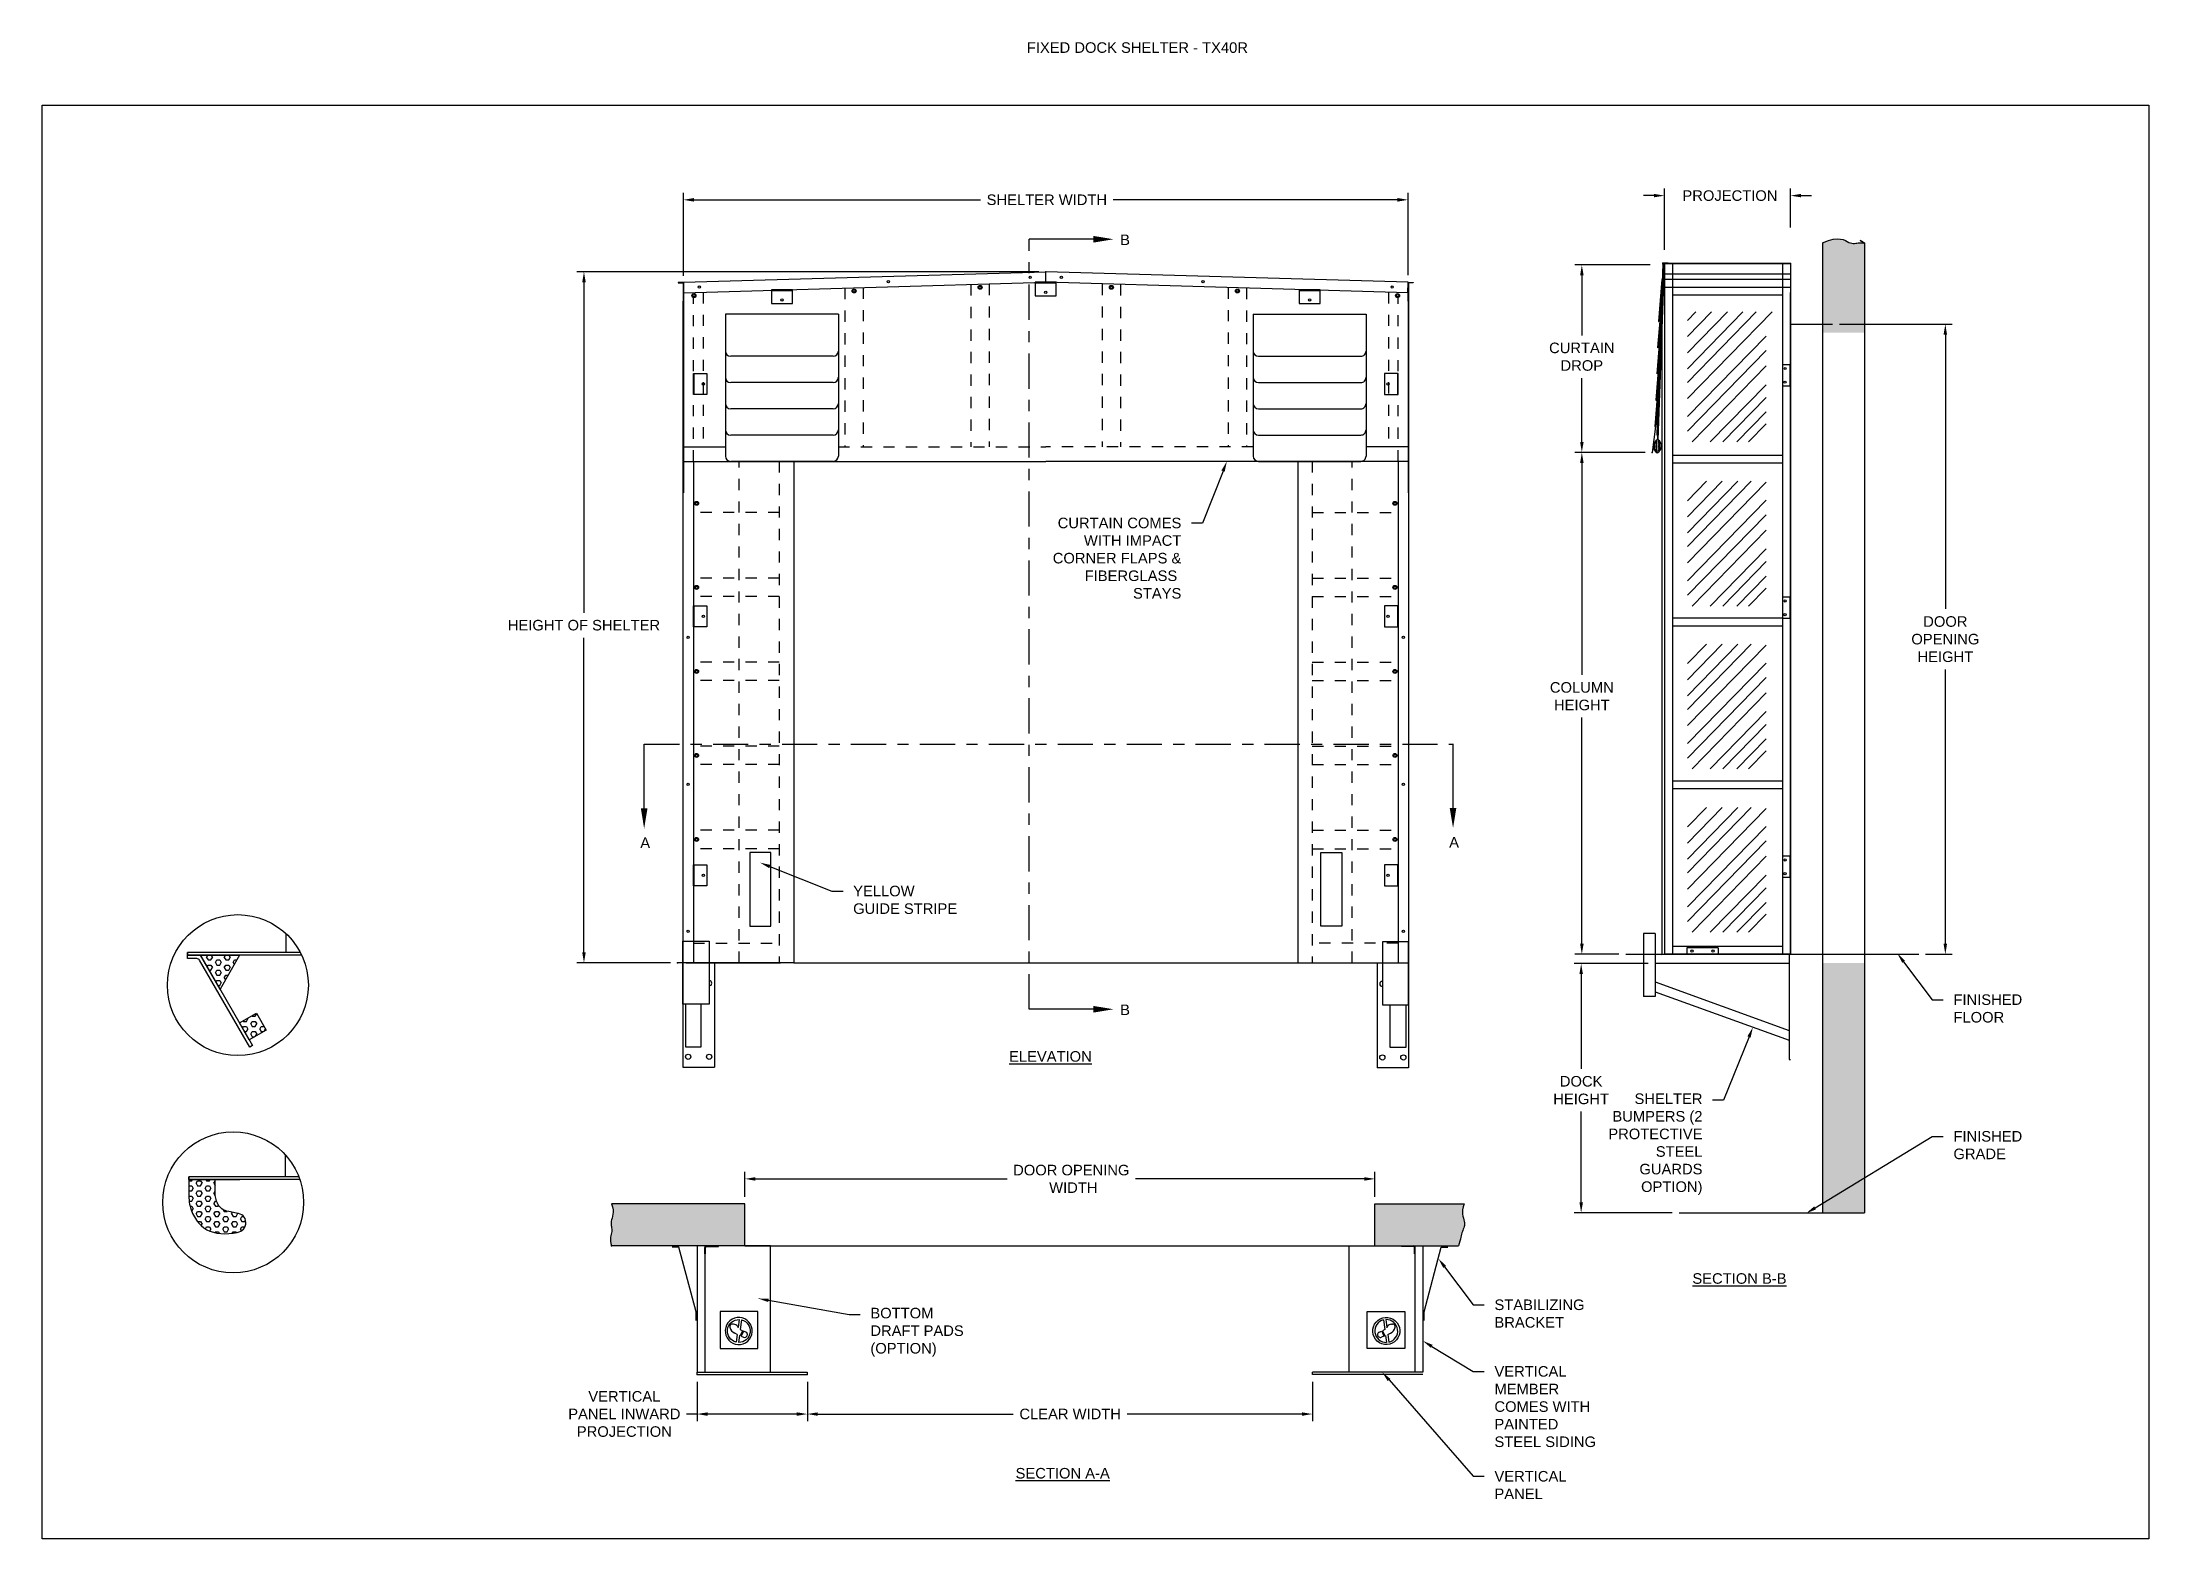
# Model space of a CAD drawing. Header units: inches. Extents: x 197 to 1664, y 242 to 322.
# Drawn here: x 1644.88 to 1663.59, y 308.28 to 321.57 of the extents above; entities outside this region: 1.
import ezdxf
from ezdxf import colors
from ezdxf.entities.mleader import LeaderData, LeaderLine
from ezdxf.math import Vec2, Vec3

# ---------------------------------------------------------------- set-up
doc = ezdxf.new("R2010")
doc.units = ezdxf.units.IN
doc.header["$LTSCALE"] = 0.25
doc.header["$MEASUREMENT"] = 0
doc.linetypes.add('CENTER', pattern=[2, 1.25, -0.25, 0.25, -0.25])
doc.linetypes.add('HIDDEN', pattern=[0.375, 0.25, -0.125])
for name, color, linetype in [('ANNOTATIONS', 1, 'Continuous'), ('DETAILS', 4, 'Continuous'), ('SECTION CUTS', 6, 'CENTER'), ('TX40R', 7, 'Continuous')]:
    doc.layers.add(name, color=color, linetype=linetype)
doc.styles.add('ARIAL', font='arial.ttf', dxfattribs={"height": 0.09375})
doc.styles.get("Standard").update_dxf_attribs({"font": 'romans.shx'})
doc.dimstyles.new('STANDARD$0', dxfattribs={"dimtxt": 0.09375, "dimasz": 0.0625, "dimexe": 0.0625, "dimexo": 0.0625, "dimgap": 0.0625, "dimtad": 0, "dimtih": 1, "dimtoh": 1, "dimdec": 4, "dimzin": 1, "dimdsep": 46, "dimlunit": 4, "dimtxsty": 'ARIAL', "dimcen": 0.089844, "dimadec": 0, "dimazin": 0, "dimtfac": 1, "dimtdec": 4, "dimtofl": 0, "dimtmove": 0, "dimatfit": 3, "dimfxl": 1, "dimfrac": 2, "dimtolj": 1, "dimtzin": 0, "dimarcsym": 0})
pattern_1 = [(300, (1593.66848, 298.213546), (0.03936347, 0.02272651), [0.02624231, -0.052484625]), (60, (1593.66848, 298.213546), (-0.03936347, 0.02272651), [0.02624231, -0.052484625]), (0, (1593.6816, 298.19082), (4e-18, 0.04545302), [0.02624231, -0.052484625])]

msp = doc.modelspace()

# ---------------------------------------------------------------- texts
at = {"insert": (197.35497, 241.56886), "char_height": 0.125, "width": 0.2594861, "attachment_point": 1}
msp.add_mtext('\\A1;', dxfattribs=at)
at = {"layer": 'ANNOTATIONS', "insert": (1653.62503, 321.56931), "char_height": 0.09375, "width": 6.6097632, "attachment_point": 1, "line_spacing_factor": 0.86134, "style": 'ARIAL'}
msp.add_mtext('FIXED DOCK SHELTER - TX40R', dxfattribs=at)
at = {"layer": 'ANNOTATIONS', "char_height": 0.09375, "width": 2.8261509, "attachment_point": 2, "style": 'ARIAL'}
for s, insert in [('{\\LELEVATION}', (1653.83427, 312.60774)), ('{\\LSECTION B-B}', (1659.95679, 310.63486)), ('{\\LSECTION A-A}', (1653.94347, 308.90503))]:
    msp.add_mtext(s, dxfattribs=dict(at, insert=insert))
at = {"layer": 'SECTION CUTS', "style": 'ARIAL'}
for s, p in [('B', (1654.4541, 319.76807)), ('A', (1650.19056, 314.41178)), ('A', (1657.37736, 314.41605)), ('B', (1654.4541, 312.92801))]:
    msp.add_text(s, height=0.09375, dxfattribs=at).set_placement(p)

# ---------------------------------------------------------------- blocks, each defined once
blk = doc.blocks.new('*D2')
at = {"layer": 'ANNOTATIONS', "color": 0, "lineweight": -2, "transparency": 16777216}
for p, q in [((1651.12, 311.313), (1651.12, 311.535)), ((1651.213, 311.473), (1653.45, 311.473)), ((1656.624, 311.473), (1654.59, 311.473)), ((1656.718, 311.313), (1656.718, 311.535))]:
    blk.add_line(p, q, dxfattribs=at)
at = {"layer": 'ANNOTATIONS', "color": 0, "transparency": 16777216}
for points in [[(1651.213, 311.488), (1651.213, 311.457), (1651.12, 311.473)], [(1656.624, 311.488), (1656.624, 311.457), (1656.718, 311.473)]]:
    blk.add_solid(points, dxfattribs=at)
at = {"layer": 'defpoints', "color": 0, "transparency": 16777216}
for p in [(1656.718, 311.473), (1651.12, 311.25), (1656.718, 311.25)]:
    blk.add_point(p, dxfattribs=at)
at = {"layer": 'ANNOTATIONS', "color": 0, "transparency": 16777216, "insert": (1654.02, 311.473), "char_height": 0.09375, "attachment_point": 5, "style": 'ARIAL'}
blk.add_mtext('\\A1;DOOR OPENING\\P WIDTH', dxfattribs=at)
blk = doc.blocks.new('*D3')
at = {"layer": 'ANNOTATIONS', "color": 0, "lineweight": -2, "transparency": 16777216}
for p, q in [((1651.675, 309.671), (1651.675, 309.321)), ((1656.163, 309.671), (1656.163, 309.321)), ((1651.768, 309.384), (1653.505, 309.384)), ((1656.069, 309.384), (1654.515, 309.384))]:
    blk.add_line(p, q, dxfattribs=at)
at = {"layer": 'ANNOTATIONS', "color": 0, "transparency": 16777216}
for points in [[(1651.768, 309.399), (1651.768, 309.368), (1651.675, 309.384)], [(1656.069, 309.399), (1656.069, 309.368), (1656.163, 309.384)]]:
    blk.add_solid(points, dxfattribs=at)
at = {"layer": 'defpoints', "color": 0, "transparency": 16777216}
for p in [(1651.675, 309.734), (1656.163, 309.734), (1656.163, 309.384)]:
    blk.add_point(p, dxfattribs=at)
at = {"layer": 'ANNOTATIONS', "color": 0, "transparency": 16777216, "insert": (1654.01, 309.384), "char_height": 0.09375, "attachment_point": 5, "style": 'ARIAL'}
blk.add_mtext('\\A1;CLEAR WIDTH', dxfattribs=at)
blk = doc.blocks.new('*D1')
at = {"layer": 'ANNOTATIONS', "color": 0, "lineweight": -2, "transparency": 16777216}
for p, q in [((1650.574, 319.496), (1650.574, 320.233)), ((1650.668, 320.17), (1653.214, 320.17)), ((1656.918, 320.17), (1654.392, 320.17)), ((1657.012, 319.501), (1657.012, 320.233))]:
    blk.add_line(p, q, dxfattribs=at)
at = {"layer": 'ANNOTATIONS', "color": 0, "transparency": 16777216}
for points in [[(1650.668, 320.186), (1650.668, 320.154), (1650.574, 320.17)], [(1656.918, 320.186), (1656.918, 320.154), (1657.012, 320.17)]]:
    blk.add_solid(points, dxfattribs=at)
at = {"layer": 'defpoints', "color": 0, "transparency": 16777216}
for p in [(1657.012, 320.17), (1650.574, 319.433), (1657.012, 319.439)]:
    blk.add_point(p, dxfattribs=at)
at = {"layer": 'ANNOTATIONS', "color": 0, "transparency": 16777216, "insert": (1653.803, 320.17), "char_height": 0.09375, "attachment_point": 5, "style": 'ARIAL'}
blk.add_mtext('\\A1;SHELTER WIDTH', dxfattribs=at)
blk = doc.blocks.new('*X4')
at = {"color": 0}
for p, q in [((1689.58, 679.5), (1689.75, 679.5)), ((1689.59, 679.75), (1689.75, 679.75)), ((1689.61, 679.25), (1689.75, 679.25)), ((1689.65, 680), (1689.75, 680)), ((1689.69, 679), (1689.75, 679)), ((1689.75, 680), (1689.79, 680.04)), ((1689.75, 679.75), (1689.79, 679.79)), ((1689.75, 679.5), (1689.79, 679.54)), ((1689.75, 679.25), (1689.79, 679.29)), ((1689.75, 679), (1689.79, 679.04)), ((1689.78, 680.28), (1689.79, 680.29)), ((1689.96, 680.46), (1690, 680.5)), ((1689.96, 680.21), (1690, 680.25)), ((1689.96, 679.96), (1690, 680)), ((1689.96, 679.71), (1690, 679.75)), ((1689.96, 679.46), (1690, 679.5)), ((1689.96, 679.21), (1690, 679.25)), ((1689.96, 678.96), (1690, 679)), ((1689.96, 678.71), (1690, 678.75)), ((1690, 680.5), (1690.25, 680.5)), ((1690, 680.25), (1690.25, 680.25)), ((1690, 680), (1690.25, 680)), ((1690, 679.75), (1690.25, 679.75)), ((1690, 679.5), (1690.25, 679.5)), ((1690, 679.25), (1690.25, 679.25)), ((1690, 679), (1690.25, 679)), ((1690, 678.75), (1690.25, 678.75)), ((1690.06, 678.5), (1690.25, 678.5)), ((1690.25, 680.5), (1690.29, 680.54)), ((1690.25, 680.25), (1690.29, 680.29)), ((1690.25, 680), (1690.29, 680.04)), ((1690.25, 679.75), (1690.29, 679.79)), ((1690.25, 679.5), (1690.29, 679.54)), ((1690.25, 679.25), (1690.29, 679.29)), ((1690.25, 679), (1690.29, 679.04)), ((1690.25, 678.75), (1690.29, 678.79)), ((1690.25, 678.5), (1690.29, 678.54)), ((1690.46, 680.71), (1690.47, 680.72)), ((1690.46, 680.46), (1690.5, 680.5)), ((1690.46, 680.21), (1690.5, 680.25)), ((1690.46, 679.96), (1690.5, 680)), ((1690.46, 679.71), (1690.5, 679.75)), ((1690.46, 679.46), (1690.5, 679.5)), ((1690.46, 679.21), (1690.5, 679.25)), ((1690.46, 678.96), (1690.5, 679)), ((1690.46, 678.71), (1690.5, 678.75)), ((1690.5, 680.5), (1690.71, 680.5)), ((1690.5, 680.25), (1690.75, 680.25)), ((1690.5, 680), (1690.75, 680)), ((1690.5, 679.75), (1690.75, 679.75)), ((1690.5, 679.5), (1690.75, 679.5)), ((1690.5, 679.25), (1690.75, 679.25)), ((1690.5, 679), (1690.75, 679)), ((1690.5, 678.75), (1690.75, 678.75)), ((1690.75, 680.25), (1690.79, 680.29)), ((1690.75, 680), (1690.79, 680.04)), ((1690.75, 679.75), (1690.79, 679.79)), ((1690.75, 679.5), (1690.79, 679.54)), ((1690.75, 679.25), (1690.79, 679.29)), ((1690.75, 679), (1690.79, 679.04)), ((1690.96, 679.96), (1690.98, 679.98)), ((1690.96, 679.71), (1691, 679.75)), ((1690.96, 679.46), (1691, 679.5)), ((1690.96, 679.21), (1690.99, 679.24)), ((1691, 679.75), (1691.03, 679.75)), ((1691, 679.5), (1691.03, 679.5))]:
    blk.add_line(p, q, dxfattribs=at)
blk = doc.blocks.new('*D5')
at = {"layer": 'ANNOTATIONS', "color": 0, "lineweight": -2, "transparency": 16777216}
for p, q in [((1650.695, 309.671), (1650.695, 309.321)), ((1651.675, 309.671), (1651.675, 309.321)), ((1650.695, 309.384), (1650.601, 309.384)), ((1651.581, 309.384), (1650.789, 309.384))]:
    blk.add_line(p, q, dxfattribs=at)
at = {"layer": 'ANNOTATIONS', "color": 0, "transparency": 16777216}
for points in [[(1650.789, 309.399), (1650.789, 309.368), (1650.695, 309.384)], [(1651.581, 309.399), (1651.581, 309.368), (1651.675, 309.384)]]:
    blk.add_solid(points, dxfattribs=at)
at = {"layer": 'defpoints', "color": 0, "transparency": 16777216}
for p in [(1650.695, 309.734), (1651.675, 309.734), (1651.675, 309.384)]:
    blk.add_point(p, dxfattribs=at)
at = {"layer": 'ANNOTATIONS', "color": 0, "transparency": 16777216, "insert": (1650.049, 309.384), "char_height": 0.09375, "attachment_point": 5, "style": 'ARIAL'}
blk.add_mtext('\\A1;VERTICAL\\PPANEL INWARD\\PPROJECTION', dxfattribs=at)
blk = doc.blocks.new('*D6')
at = {"layer": 'ANNOTATIONS', "color": 0, "lineweight": -2, "transparency": 16777216}
for p, q in [((1653.731, 319.531), (1649.628, 319.531)), ((1649.69, 319.438), (1649.69, 316.502)), ((1649.69, 313.485), (1649.69, 316.28)), ((1650.46, 313.392), (1649.628, 313.392))]:
    blk.add_line(p, q, dxfattribs=at)
at = {"layer": 'ANNOTATIONS', "color": 0, "transparency": 16777216}
for points in [[(1649.675, 319.438), (1649.706, 319.438), (1649.69, 319.531)], [(1649.675, 313.485), (1649.706, 313.485), (1649.69, 313.392)]]:
    blk.add_solid(points, dxfattribs=at)
at = {"layer": 'defpoints', "color": 0, "transparency": 16777216}
for p in [(1649.69, 319.531), (1653.793, 319.531), (1650.523, 313.392)]:
    blk.add_point(p, dxfattribs=at)
at = {"layer": 'ANNOTATIONS', "color": 0, "transparency": 16777216, "insert": (1649.69, 316.391), "char_height": 0.09375, "attachment_point": 5, "style": 'ARIAL'}
blk.add_mtext('\\A1;HEIGHT OF SHELTER', dxfattribs=at)
blk = doc.blocks.new('*D7')
at = {"layer": 'ANNOTATIONS', "color": 0, "lineweight": -2, "transparency": 16777216}
for p, q in [((1659.118, 317.926), (1658.494, 317.926)), ((1658.556, 317.832), (1658.556, 315.95)), ((1658.556, 313.561), (1658.556, 315.57)), ((1658.884, 313.468), (1658.494, 313.468))]:
    blk.add_line(p, q, dxfattribs=at)
at = {"layer": 'ANNOTATIONS', "color": 0, "transparency": 16777216}
for points in [[(1658.541, 317.832), (1658.572, 317.832), (1658.556, 317.926)], [(1658.541, 313.561), (1658.572, 313.561), (1658.556, 313.468)]]:
    blk.add_solid(points, dxfattribs=at)
at = {"layer": 'defpoints', "color": 0, "transparency": 16777216}
for p in [(1658.556, 317.926), (1659.18, 317.926), (1658.947, 313.468)]:
    blk.add_point(p, dxfattribs=at)
at = {"layer": 'ANNOTATIONS', "color": 0, "transparency": 16777216, "insert": (1658.556, 315.76), "char_height": 0.09375, "attachment_point": 5, "style": 'ARIAL'}
blk.add_mtext('\\A1;COLUMN \\PHEIGHT', dxfattribs=at)
blk = doc.blocks.new('*D8')
at = {"layer": 'ANNOTATIONS', "color": 0, "lineweight": -2, "transparency": 16777216}
for p, q in [((1659.146, 313.385), (1658.488, 313.385)), ((1658.55, 313.292), (1658.55, 312.451)), ((1658.55, 311.265), (1658.55, 312.071)), ((1659.358, 311.172), (1658.488, 311.172))]:
    blk.add_line(p, q, dxfattribs=at)
at = {"layer": 'ANNOTATIONS', "color": 0, "transparency": 16777216}
for points in [[(1658.535, 313.292), (1658.566, 313.292), (1658.55, 313.385)], [(1658.535, 311.265), (1658.566, 311.265), (1658.55, 311.172)]]:
    blk.add_solid(points, dxfattribs=at)
at = {"layer": 'defpoints', "color": 0, "transparency": 16777216}
for p in [(1658.55, 313.385), (1659.209, 313.385), (1659.421, 311.172)]:
    blk.add_point(p, dxfattribs=at)
at = {"layer": 'ANNOTATIONS', "color": 0, "transparency": 16777216, "insert": (1658.55, 312.261), "char_height": 0.0938, "attachment_point": 5, "style": 'ARIAL'}
blk.add_mtext('\\A1;DOCK\\PHEIGHT', dxfattribs=at)
blk = doc.blocks.new('*D9')
at = {"layer": 'ANNOTATIONS', "color": 0, "lineweight": -2, "transparency": 16777216}
for p, q in [((1659.162, 319.592), (1658.494, 319.592)), ((1658.556, 319.499), (1658.556, 318.966)), ((1658.556, 318.02), (1658.556, 318.586)), ((1659.118, 317.926), (1658.494, 317.926))]:
    blk.add_line(p, q, dxfattribs=at)
at = {"layer": 'ANNOTATIONS', "color": 0, "transparency": 16777216}
for points in [[(1658.541, 319.499), (1658.572, 319.499), (1658.556, 319.592)], [(1658.541, 318.02), (1658.572, 318.02), (1658.556, 317.926)]]:
    blk.add_solid(points, dxfattribs=at)
at = {"layer": 'defpoints', "color": 0, "transparency": 16777216}
for p in [(1658.556, 319.592), (1659.224, 319.592), (1659.18, 317.926)]:
    blk.add_point(p, dxfattribs=at)
at = {"layer": 'ANNOTATIONS', "color": 0, "transparency": 16777216, "insert": (1658.556, 318.776), "char_height": 0.09375, "attachment_point": 5, "style": 'ARIAL'}
blk.add_mtext('\\A1;CURTAIN\\PDROP', dxfattribs=at)
blk = doc.blocks.new('*D10')
at = {"layer": 'ANNOTATIONS', "color": 0, "lineweight": -2, "transparency": 16777216}
for p, q in [((1659.29, 319.727), (1659.29, 320.27)), ((1660.41, 319.925), (1660.41, 320.27)), ((1659.196, 320.207), (1659.103, 320.207)), ((1660.504, 320.207), (1660.597, 320.207))]:
    blk.add_line(p, q, dxfattribs=at)
at = {"layer": 'ANNOTATIONS', "color": 0, "transparency": 16777216}
for points in [[(1659.196, 320.223), (1659.196, 320.192), (1659.29, 320.207)], [(1660.504, 320.223), (1660.504, 320.192), (1660.41, 320.207)]]:
    blk.add_solid(points, dxfattribs=at)
at = {"layer": 'defpoints', "color": 0, "transparency": 16777216}
for p in [(1660.41, 320.207), (1660.41, 319.862), (1659.29, 319.665)]:
    blk.add_point(p, dxfattribs=at)
at = {"layer": 'ANNOTATIONS', "color": 0, "transparency": 16777216, "insert": (1659.872, 320.207), "char_height": 0.09375, "attachment_point": 5, "style": 'ARIAL'}
blk.add_mtext('\\A1;PROJECTION', dxfattribs=at)
blk = doc.blocks.new('*D11')
at = {"layer": 'ANNOTATIONS', "color": 0, "lineweight": -2, "transparency": 16777216}
for p, q in [((1660.846, 319.066), (1661.848, 319.066)), ((1661.786, 318.972), (1661.786, 316.536)), ((1661.786, 313.561), (1661.786, 315.998)), ((1661.611, 313.468), (1661.848, 313.468))]:
    blk.add_line(p, q, dxfattribs=at)
at = {"layer": 'ANNOTATIONS', "color": 0, "transparency": 16777216}
for points in [[(1661.77, 318.972), (1661.801, 318.972), (1661.786, 319.066)], [(1661.77, 313.561), (1661.801, 313.561), (1661.786, 313.468)]]:
    blk.add_solid(points, dxfattribs=at)
at = {"layer": 'defpoints', "color": 0, "transparency": 16777216}
for p in [(1660.783, 319.066), (1661.786, 319.066), (1661.548, 313.468)]:
    blk.add_point(p, dxfattribs=at)
at = {"layer": 'ANNOTATIONS', "color": 0, "transparency": 16777216, "insert": (1661.786, 316.267), "char_height": 0.0938, "attachment_point": 5, "style": 'ARIAL'}
blk.add_mtext('\\A1;DOOR\\POPENING \\PHEIGHT', dxfattribs=at)

# ---------------------------------------------------------------- dimensions: what is measured, and where the dimension line sits
at = {"layer": 'ANNOTATIONS'}
for base, p1, p2, text, picture, middle in [((1657.01218, 320.17004), (1650.57421, 319.43308), (1657.01218, 319.43881), 'SHELTER WIDTH', '*D1', (1653.80321, 320.17004)), ((1660.40992, 320.20741), (1659.29025, 319.66474), (1660.40992, 319.86243), 'PROJECTION', '*D10', (1659.87206, 320.20741)), ((1656.71805, 311.47273), (1651.11968, 311.25008), (1656.71805, 311.25007), 'DOOR OPENING\\P WIDTH', '*D2', (1654.01971, 311.47273)), ((1651.67461, 309.38356), (1650.6949, 309.73386), (1651.67461, 309.73386), 'VERTICAL\\PPANEL INWARD\\PPROJECTION', '*D5', (1650.0487, 309.38356)), ((1656.16312, 309.38356), (1651.67461, 309.73386), (1656.16312, 309.73387), 'CLEAR WIDTH', '*D3', (1654.01036, 309.38356))]:
    dim = msp.add_linear_dim(base=base, p1=p1, p2=p2, text=text, dimstyle='STANDARD$0', override={"dimasz": 0.09375}, dxfattribs=at)
    dim.commit()
    dim.dimension.update_dxf_attribs({"geometry": picture, "text_midpoint": middle, "dimtype": 160})
for base, p1, p2, text, picture, middle in [((1649.69047, 319.53128), (1650.52254, 313.39151), (1653.79313, 319.53128), 'HEIGHT OF SHELTER', '*D6', (1649.69047, 316.39095)), ((1658.55649, 319.59249), (1659.18002, 317.92609), (1659.22401, 319.59249), 'CURTAIN\\PDROP', '*D9', (1658.55649, 318.77592)), ((1658.55649, 317.92609), (1658.94663, 313.46759), (1659.18002, 317.92609), 'COLUMN \\PHEIGHT', '*D7', (1658.55649, 315.76043)), ((1658.55042, 313.38549), (1659.42072, 311.17155), (1659.2086, 313.38549), 'DOCK\\PHEIGHT', '*D8', (1658.55042, 312.26135))]:
    dim = msp.add_linear_dim(base=base, p1=p1, p2=p2, angle=90, text=text, dimstyle='STANDARD$0', override={"dimasz": 0.09375}, dxfattribs=at)
    dim.commit()
    dim.dimension.update_dxf_attribs({"geometry": picture, "text_midpoint": middle, "dimtype": 160})
dim = msp.add_linear_dim(base=(1661.78557, 319.06596), p1=(1661.54842, 313.4676), p2=(1660.78314, 319.06596), angle=90, text='DOOR\\POPENING \\PHEIGHT', dimstyle='STANDARD$0', override={"dimasz": 0.09375}, dxfattribs=at)
dim.commit()
dim.dimension.update_dxf_attribs({"geometry": '*D11', "text_midpoint": (1661.78557, 316.26678)})

# ---------------------------------------------------------------- hatches: boundary and pattern name
at = {"layer": 'DETAILS'}
h = msp.add_hatch(dxfattribs=at)
h.set_pattern_fill('HEX', color=256, scale=0.209939, angle=300)
h.set_pattern_definition(pattern_1)
h.paths.add_polyline_path([(1646.28337, 313.4588), (1646.62984, 313.4588), (1646.45661, 313.15875)])
h = msp.add_hatch(dxfattribs=at)
h.set_pattern_fill('HEX', color=256, scale=0.209939, angle=300)
h.set_pattern_definition(pattern_1)
h.paths.add_polyline_path([(1646.62984, 312.8587), (1646.77986, 312.94532), (1646.86648, 312.7953), (1646.71645, 312.70868)])
h = msp.add_hatch(dxfattribs=at)
h.set_pattern_fill('HEX', color=256, scale=0.209939, angle=300)
h.set_pattern_definition([(300, (1591.529403, 295.29807), (0.03936347, 0.02272651), [0.02624231, -0.052484625]), (60, (1591.529403, 295.29807), (-0.03936347, 0.02272651), [0.02624231, -0.052484625]), (0, (1591.542524, 295.275342), (4e-18, 0.04545302), [0.02624231, -0.052484625])])
h.paths.add_polyline_path([(1646.41516, 311.3192, -0.06835813), (1646.41344, 311.33175), (1646.41344, 311.46791), (1646.18072, 311.46791), (1646.18072, 311.30368, 0.06660601), (1646.19055, 311.23026), (1646.20077, 311.19776), (1646.21351, 311.16615), (1646.22869, 311.13591), (1646.24625, 311.10752), (1646.26612, 311.08144), (1646.28821, 311.05815), (1646.31247, 311.03811), (1646.3388, 311.02163), (1646.36712, 311.00855), (1646.39731, 310.99865), (1646.42927, 310.99174), (1646.46291, 310.98758), (1646.49811, 310.98597), (1646.53477, 310.98668), (1646.57234, 310.98981), (1646.59077, 310.99263), (1646.60851, 310.99654), (1646.62522, 311.00172), (1646.64056, 311.00835), (1646.65419, 311.01662), (1646.66576, 311.0267), (1646.67494, 311.0388), (1646.68139, 311.05307), (1646.68491, 311.06929), (1646.68557, 311.08649), (1646.68346, 311.10362), (1646.67866, 311.11966), (1646.67126, 311.13357), (1646.66142, 311.14477), (1646.64946, 311.15358), (1646.63572, 311.16038), (1646.62051, 311.16558), (1646.60418, 311.16959), (1646.53415, 311.18167), (1646.51712, 311.18571), (1646.50095, 311.19096), (1646.48596, 311.19783), (1646.47245, 311.20666), (1646.46049, 311.2174), (1646.45, 311.22981), (1646.4409, 311.24361), (1646.43314, 311.25855), (1646.42664, 311.27438), (1646.42133, 311.29083)])
at = {"layer": 'TX40R'}
h = msp.add_hatch(dxfattribs=at)
h.set_pattern_fill('AR-CONC', color=256, scale=0.015535, style=0)
h.set_pattern_definition([(50, (1649.86382, 308.34547), (0.1114296, -0.0097488), [0.0116516, -0.12816745]), (355, (1649.86382, 308.34547), (-0.02155564, 0.1168564), [0.0093213, -0.102534]), (100.4514, (1649.87311, 308.34466), (0.089874, 0.1071075), [0.0099023, -0.1089256]), (46.1842, (1649.86382, 308.37654), (0.1658007, -0.0257141), [0.0174774, -0.1922512]), (96.6356, (1649.87764, 308.3744), (0.145204, 0.1513336), [0.0148535, -0.1633883]), (351.1842, (1649.86382, 308.37654), (0.145204, 0.1513337), [0.0139819, -0.153801]), (21, (1649.87936, 308.36877), (0.0927322, -0.06254865), [0.0116516, -0.12816745]), (326, (1649.87936, 308.36877), (0.0378001, 0.1126553), [0.0093213, -0.102534]), (71.4514, (1649.88709, 308.36356), (0.13053236, 0.05010656), [0.0099023, -0.1089256]), (37.5, (1649.863822, 308.34547), (0.00188909, 0.05171655), [0, -0.10129113, 0, -0.1040875, 0, -0.10292235]), (7.5, (1649.86382, 308.34547), (0.04086903, 0.06127363), [0, -0.05934542, 0, -0.0989608, 0, -0.039227]), (327.5, (1649.82918, 308.34547), (0.08293171, -0.003504), [0, -0.03883862, 0, -0.1211765, 0, -0.1607919]), (317.5, (1649.81364, 308.34547), (0.0906006, 0.01555176), [0, -0.0504902, 0, -0.08047363, 0, -0.11418555])])
h.paths.add_polyline_path([(1660.69458, 318.99011), (1661.06781, 318.99011), (1661.06781, 319.78497), (1661.06683, 319.78576), (1661.0487, 319.78736), (1661.04012, 319.78802), (1661.03056, 319.78838), (1661.02047, 319.78812), (1661.01052, 319.78706), (1660.98211, 319.78278), (1660.96031, 319.7823), (1660.93612, 319.78798), (1660.9147, 319.79943), (1660.89839, 319.80814), (1660.87895, 319.81619), (1660.85524, 319.82187), (1660.82609, 319.82346), (1660.79036, 319.81925), (1660.74691, 319.80752), (1660.69458, 319.78657)])
h.paths.add_polyline_path([(1660.69458, 311.17155), (1661.06781, 311.17155), (1661.06781, 313.39175), (1660.69458, 313.39175)])
h = msp.add_hatch(dxfattribs=at)
h.set_pattern_fill('AR-CONC', color=256, scale=0.017495, style=0)
h.set_pattern_definition([(50, (1648.8291, 306.9614), (0.1254838, -0.0109784), [0.0131212, -0.1443327]), (355, (1648.8291, 306.9614), (-0.0242744, 0.131595), [0.010497, -0.1154662]), (100.4514, (1648.83955, 306.96048), (0.1012095, 0.1206166), [0.0111513, -0.122664]), (46.1842, (1648.8291, 306.99639), (0.1867125, -0.0289573), [0.0196817, -0.216499]), (96.6356, (1648.84466, 306.99397), (0.163518, 0.1704207), [0.016727, -0.183996]), (351.1842, (1648.8291, 306.99639), (0.163518, 0.170421), [0.0157454, -0.1731993]), (21, (1648.84659, 306.98764), (0.1044281, -0.0704377), [0.0131212, -0.1443327]), (326, (1648.84659, 306.98764), (0.0425677, 0.1268641), [0.010497, -0.1154662]), (71.4514, (1648.85529, 306.98177), (0.1469959, 0.0564263), [0.0111513, -0.122664]), (37.5, (1648.829096, 306.9614), (0.00212735, 0.05823936), [0, -0.1140666, 0, -0.11721566, 0, -0.11590355]), (7.5, (1648.829096, 306.9614), (0.0460237, 0.06900184), [0, -0.0668304, 0, -0.11144235, 0, -0.04417456]), (327.5, (1648.790082, 306.9614), (0.09339157, -0.00394595), [0, -0.0437372, 0, -0.13646, 0, -0.18107196]), (317.5, (1648.77259, 306.9614), (0.1020277, 0.01751324), [0, -0.05685834, 0, -0.09062345, 0, -0.1285873])])
h.paths.add_polyline_path([(1657.49673, 311.15807), (1657.49519, 311.17746), (1657.49645, 311.19906), (1657.50145, 311.22317), (1657.51114, 311.25009), (1656.71805, 311.25009), (1656.71804, 310.87687), (1657.46031, 310.87687), (1657.46677, 310.89979), (1657.47224, 310.92), (1657.4769, 310.93785), (1657.48096, 310.95369), (1657.48461, 310.96788), (1657.48803, 310.98078), (1657.49143, 310.99274), (1657.495, 311.00412), (1657.49885, 311.01524), (1657.50278, 311.02626), (1657.5065, 311.03728), (1657.50972, 311.04844), (1657.51217, 311.05983), (1657.51356, 311.07158), (1657.5136, 311.08381), (1657.51201, 311.09662), (1657.50871, 311.11017), (1657.50443, 311.12473), (1657.50012, 311.1406)])
h.paths.add_polyline_path([(1651.11968, 311.25008), (1649.93371, 311.25007), (1649.9434, 311.22315), (1649.9484, 311.19904), (1649.94966, 311.17745), (1649.94812, 311.15806), (1649.94473, 311.14058), (1649.94042, 311.12472), (1649.93614, 311.11016), (1649.93284, 311.09661), (1649.93122, 311.08379), (1649.93109, 311.07157), (1649.93201, 311.05981), (1649.93354, 311.04842), (1649.93525, 311.03727), (1649.93671, 311.02624), (1649.93749, 311.01523), (1649.93714, 311.00411), (1649.93543, 310.99272), (1649.93279, 310.98076), (1649.92989, 310.96787), (1649.92735, 310.95368), (1649.92582, 310.93784), (1649.92595, 310.91999), (1649.92836, 310.89978), (1649.93371, 310.87685), (1651.11968, 310.87686)])

# ---------------------------------------------------------------- linework, layer by layer
at = {"layer": 'defpoints'}
msp.add_lwpolyline([(1663.59417, 308.27517), (1644.87605, 308.27517), (1644.87605, 321.01028), (1663.59417, 321.01028)], close=True, dxfattribs=at)
at = {"layer": 'DETAILS', "ltscale": 12.5}
for p, q in [((1647.17173, 313.4826), (1646.16789, 313.4826)), ((1647.18381, 313.4588), (1646.16789, 313.4588)), ((1646.25004, 313.42992), (1646.16789, 313.42992)), ((1647.15701, 311.49118), (1646.18072, 311.49118)), ((1647.16553, 311.46791), (1646.18072, 311.46791))]:
    msp.add_line(p, q, dxfattribs=at)
at = {"layer": 'DETAILS'}
for p, q in [((1646.16789, 313.4826), (1646.16789, 313.4588)), ((1646.16789, 313.4588), (1646.16789, 313.4826)), ((1646.16789, 313.4588), (1646.28338, 313.4588)), ((1646.16789, 313.42992), (1646.16789, 313.4588)), ((1646.16789, 313.4588), (1646.28337, 313.4588)), ((1646.45661, 313.15875), (1646.28337, 313.4588)), ((1646.28337, 313.4588), (1646.62984, 313.4588)), ((1646.28338, 313.4588), (1646.62985, 313.4588)), ((1646.62984, 313.4588), (1646.45661, 313.15875)), ((1646.18072, 311.49118), (1646.18072, 311.46791)), ((1646.18072, 311.46791), (1646.18072, 311.49118)), ((1646.18072, 311.46791), (1646.29361, 311.46791)), ((1646.29361, 311.46791), (1646.63228, 311.46791))]:
    msp.add_line(p, q, dxfattribs=at)
at = {"layer": 'DETAILS', "ltscale": 12.5}
for points in [[(1647.04438, 313.4826), (1647.04438, 313.64856)], [(1647.03749, 311.49118), (1647.03749, 311.68456)]]:
    msp.add_lwpolyline(points, dxfattribs=at)
msp.add_lwpolyline([(1646.28337, 313.4588), (1646.74533, 312.65867), (1646.72032, 312.64424), (1646.27504, 313.41549, 0.26794919), (1646.25004, 313.42992), (1646.16789, 313.42992)], format="xyb", dxfattribs=at)
at = {"layer": 'DETAILS'}
msp.add_lwpolyline([(1646.71645, 312.70868), (1646.62984, 312.8587), (1646.77986, 312.94532), (1646.86648, 312.7953)], close=True, dxfattribs=at)
msp.add_lwpolyline([(1646.18072, 311.46791), (1646.18072, 311.30368, 0.06660601), (1646.19055, 311.23026), (1646.20077, 311.19776), (1646.21351, 311.16615), (1646.22869, 311.13591), (1646.24625, 311.10752), (1646.26612, 311.08144), (1646.28821, 311.05815), (1646.31247, 311.03811), (1646.3388, 311.02163), (1646.36712, 311.00855), (1646.39731, 310.99865), (1646.42927, 310.99174), (1646.46291, 310.98758), (1646.49811, 310.98597), (1646.53477, 310.98668), (1646.57234, 310.98981), (1646.59077, 310.99263), (1646.60851, 310.99654), (1646.62522, 311.00172), (1646.64056, 311.00835), (1646.65419, 311.01662), (1646.66576, 311.0267), (1646.67494, 311.0388), (1646.68139, 311.05307), (1646.68491, 311.06929), (1646.68557, 311.08649), (1646.68346, 311.10362), (1646.67866, 311.11966), (1646.67126, 311.13357), (1646.66142, 311.14477), (1646.64946, 311.15358), (1646.63572, 311.16038), (1646.62051, 311.16558), (1646.60418, 311.16959), (1646.53415, 311.18167), (1646.51712, 311.18571), (1646.50095, 311.19096), (1646.48596, 311.19783), (1646.47245, 311.20666), (1646.46049, 311.2174), (1646.45, 311.22981), (1646.4409, 311.24361), (1646.43314, 311.25855), (1646.42664, 311.27438), (1646.42133, 311.29083), (1646.41399, 311.32456, -0.03877579), (1646.41344, 311.33175), (1646.41344, 311.46791), (1646.18072, 311.46791), (1646.41344, 311.46791)], format="xyb", dxfattribs=at)
at = {"layer": 'DETAILS', "ltscale": 2}
for centre in [(1646.61509, 313.19404), (1646.57349, 311.26417)]:
    msp.add_circle(centre, 0.62612, dxfattribs=at)
at = {"layer": 'SECTION CUTS'}
for p, q in [((1653.64608, 312.9797), (1653.64608, 319.81976)), ((1650.22503, 315.33421), (1657.41184, 315.33421))]:
    msp.add_line(p, q, dxfattribs=at)
at = {"layer": 'TX40R'}
for p, q in [((1660.69458, 319.78657), (1660.69458, 311.17155)), ((1661.06781, 319.78657), (1661.06781, 311.17155)), ((1650.57407, 319.43798), (1653.79313, 319.53128)), ((1657.01218, 319.43798), (1653.79313, 319.53128)), ((1653.79313, 319.43794), (1653.79313, 319.53128)), ((1653.79313, 319.43794), (1653.79313, 319.53128)), ((1653.79313, 319.43794), (1653.79313, 319.53128)), ((1653.79313, 319.43794), (1653.79313, 319.53128)), ((1659.27472, 319.60224), (1659.22178, 318.08628)), ((1659.28312, 319.60224), (1659.22851, 318.03828)), ((1659.28499, 319.60224), (1659.23037, 318.03821)), ((1659.28685, 319.60224), (1659.23227, 318.03923)), ((1659.27578, 319.60335), (1659.27578, 319.42169)), ((1659.27812, 319.60335), (1659.27812, 319.42169)), ((1659.28651, 319.42045), (1659.28651, 319.60481)), ((1659.28838, 319.42038), (1659.28838, 319.60481)), ((1660.40992, 319.60481), (1659.29025, 319.60481)), ((1659.29025, 319.60247), (1659.29025, 319.60481)), ((1659.29025, 319.60224), (1659.29025, 313.46761)), ((1659.29025, 319.60224), (1659.29025, 319.34565)), ((1659.36023, 319.60224), (1659.29025, 319.60224)), ((1659.29911, 319.60597), (1659.34576, 319.60597)), ((1660.33994, 319.60224), (1659.36023, 319.60224)), ((1659.36023, 319.60224), (1659.36023, 319.34565)), ((1660.40992, 319.60247), (1660.33994, 319.60247)), ((1660.33994, 319.60247), (1660.33994, 319.34588)), ((1660.40992, 319.60247), (1660.40992, 319.60481)), ((1660.40992, 319.60247), (1660.40992, 319.34588)), ((1650.57677, 319.34471), (1650.57407, 319.43798)), ((1650.57407, 319.43308), (1650.57407, 317.56696)), ((1650.57677, 319.34471), (1653.79313, 319.43794)), ((1651.35551, 319.36493), (1651.54212, 319.36493)), ((1653.69982, 319.43288), (1653.88643, 319.43288)), ((1657.00948, 319.34471), (1653.79313, 319.43794)), ((1656.04414, 319.36493), (1656.23075, 319.36493)), ((1657.00948, 319.34471), (1657.01218, 319.43798)), ((1657.01218, 319.43308), (1657.01218, 317.56696)), ((1659.26795, 319.46185), (1659.2378, 319.08984)), ((1659.26981, 319.4617), (1659.23966, 319.08969)), ((1659.27578, 319.42169), (1659.27812, 319.42169)), ((1659.27812, 319.42169), (1659.27812, 319.51121)), ((1660.40992, 319.50917), (1659.29025, 319.50917)), ((1660.40992, 319.46252), (1659.29025, 319.46252)), ((1660.40992, 319.39254), (1659.29025, 319.39254)), ((1659.36023, 319.34565), (1659.36023, 313.46761)), ((1660.33994, 319.43895), (1660.33994, 313.46737)), ((1660.33994, 319.34565), (1660.33994, 313.46761)), ((1660.40992, 319.43895), (1660.40992, 313.46737)), ((1660.40992, 313.46737), (1660.40992, 319.34588)), ((1660.40992, 319.34565), (1660.40992, 313.46737)), ((1650.56917, 319.26979), (1650.56917, 313.39151)), ((1650.56917, 319.26979), (1650.57407, 319.26979)), ((1650.94729, 319.15316), (1650.94729, 317.89353)), ((1651.95033, 319.15316), (1650.94729, 319.15316)), ((1651.95033, 319.15316), (1651.95033, 317.89353)), ((1655.63592, 319.15317), (1655.63593, 317.89354)), ((1655.63592, 319.15317), (1656.63896, 319.15317)), ((1656.63896, 319.15317), (1656.63897, 317.89354)), ((1657.01708, 319.26979), (1657.01218, 319.26979)), ((1657.01708, 319.26979), (1657.01708, 313.39151)), ((1659.25981, 319.22873), (1659.22966, 318.85671)), ((1659.26167, 319.22858), (1659.23152, 318.85656)), ((1660.33994, 319.32256), (1659.36023, 319.32256)), ((1659.49545, 318.66917), (1659.98784, 319.17427)), ((1659.49545, 318.54789), (1660.10608, 319.17427)), ((1659.49545, 318.40373), (1660.24661, 319.17427)), ((1659.49545, 318.8108), (1659.84978, 319.17427)), ((1659.49545, 318.95496), (1659.70925, 319.17427)), ((1659.49545, 319.09912), (1659.56871, 319.17427)), ((1659.25167, 318.99561), (1659.22152, 318.62359)), ((1659.25353, 318.99546), (1659.22338, 318.62344)), ((1659.2378, 319.08984), (1659.23966, 319.08969)), ((1659.26551, 319.06573), (1659.26551, 313.46737)), ((1659.49545, 318.24438), (1660.19274, 318.95966)), ((1660.40992, 319.06597), (1660.78314, 319.06596)), ((1651.90368, 318.77993), (1650.99395, 318.77993)), ((1655.68258, 318.77994), (1656.59231, 318.77995)), ((1659.22966, 318.85671), (1659.23152, 318.85656)), ((1659.49545, 318.11561), (1660.19274, 318.83088)), ((1650.66753, 318.62842), (1650.66753, 318.44181)), ((1656.91872, 318.62843), (1656.91872, 318.44181)), ((1659.24353, 318.76248), (1659.21338, 318.39047)), ((1659.24539, 318.76233), (1659.21524, 318.39032)), ((1659.22152, 318.62359), (1659.22338, 318.62344)), ((1659.53506, 318.01976), (1660.19274, 318.69442)), ((1660.40486, 318.70429), (1660.40486, 318.51767)), ((1651.90368, 318.54667), (1650.99395, 318.54667)), ((1655.68258, 318.54668), (1656.59231, 318.54668)), ((1659.23539, 318.52936), (1659.20524, 318.15734)), ((1659.23725, 318.52921), (1659.2071, 318.15719)), ((1659.69751, 318.01976), (1660.19274, 318.52777)), ((1659.80824, 318.01976), (1660.19274, 318.41418)), ((1651.90368, 318.3134), (1650.99395, 318.3134)), ((1655.68258, 318.31341), (1656.59231, 318.31342)), ((1659.22725, 318.29632), (1659.18002, 317.92609)), ((1659.22911, 318.29609), (1659.18187, 317.92585)), ((1659.21338, 318.39047), (1659.21524, 318.39032)), ((1659.22725, 318.29632), (1659.22911, 318.29609)), ((1659.93378, 318.01976), (1660.19274, 318.2854)), ((1651.90368, 318.08014), (1650.99395, 318.08014)), ((1655.68258, 318.08015), (1656.59231, 318.08015)), ((1659.20524, 318.15734), (1659.2071, 318.15719)), ((1659.22178, 318.08628), (1659.22749, 318.06274)), ((1659.22749, 318.06274), (1659.22668, 318.03942)), ((1660.03721, 318.01976), (1660.19274, 318.1793)), ((1650.57407, 317.97517), (1650.94729, 317.97517)), ((1650.57407, 317.84687), (1653.79313, 317.84687)), ((1650.66248, 317.84687), (1650.66248, 313.39151)), ((1651.90368, 317.84687), (1650.99395, 317.84687)), ((1651.55381, 317.84687), (1651.55381, 313.39151)), ((1657.01218, 317.84687), (1653.79313, 317.84687)), ((1655.68258, 317.84688), (1656.59231, 317.84689)), ((1656.03249, 317.84687), (1656.03249, 313.39151)), ((1657.01218, 317.97517), (1656.63896, 317.97517)), ((1656.92378, 317.84687), (1656.92378, 313.39151)), ((1659.18002, 317.92609), (1659.18187, 317.92585)), ((1659.22447, 317.9228), (1659.22634, 317.92273)), ((1660.33994, 317.89941), (1659.36023, 317.89941)), ((1660.33994, 317.82943), (1659.36023, 317.82943)), ((1659.49545, 317.08998), (1660.06037, 317.66947)), ((1659.49545, 317.35289), (1659.80407, 317.66947)), ((1659.49545, 317.21127), (1659.94213, 317.66947)), ((1659.49545, 317.49705), (1659.66354, 317.66947)), ((1659.49545, 316.94582), (1660.19274, 317.6611)), ((1659.49545, 316.78648), (1660.19274, 317.50176)), ((1659.49545, 316.6577), (1660.19274, 317.37298)), ((1659.53506, 316.56186), (1660.19274, 317.23651)), ((1659.69751, 316.56186), (1660.19274, 317.06987)), ((1659.80824, 316.56186), (1660.19274, 316.95627)), ((1659.93378, 316.56186), (1660.19274, 316.8275)), ((1660.03721, 316.56186), (1660.19274, 316.7214)), ((1650.66753, 316.5639), (1650.66753, 316.37729)), ((1656.91872, 316.56391), (1656.91872, 316.3773)), ((1660.40486, 316.63977), (1660.40486, 316.45316)), ((1660.33994, 316.45316), (1659.36023, 316.45316)), ((1660.33994, 316.38318), (1659.36023, 316.38318)), ((1659.49545, 315.64374), (1660.06037, 316.22323)), ((1659.49545, 315.76502), (1659.94213, 316.22323)), ((1659.49545, 315.90665), (1659.80407, 316.22323)), ((1659.49545, 316.05081), (1659.66354, 316.22323)), ((1659.49545, 315.49958), (1660.19274, 316.21486)), ((1659.49545, 315.34023), (1660.19274, 316.05551)), ((1659.49545, 315.21146), (1660.19274, 315.92674)), ((1659.53506, 315.11561), (1660.19274, 315.79027)), ((1659.69751, 315.11561), (1660.19274, 315.62362)), ((1659.80824, 315.11561), (1660.19274, 315.51003)), ((1659.93378, 315.11561), (1660.19274, 315.38125)), ((1660.03721, 315.11561), (1660.19274, 315.27515)), ((1660.33994, 315.00692), (1659.36023, 315.00692)), ((1660.33994, 314.93694), (1659.36023, 314.93694)), ((1659.49545, 314.31295), (1659.94213, 314.77115)), ((1659.49545, 314.45457), (1659.80407, 314.77115)), ((1659.49545, 314.19166), (1660.06037, 314.77115)), ((1659.49545, 314.59873), (1659.66354, 314.77115)), ((1659.49545, 314.0475), (1660.19274, 314.76278)), ((1659.49545, 313.88816), (1660.19274, 314.60344)), ((1659.49545, 313.75938), (1660.19274, 314.47466)), ((1659.53506, 313.66354), (1660.19274, 314.33819)), ((1660.40486, 314.3391), (1660.40486, 314.15249)), ((1650.66753, 314.26323), (1650.66753, 314.07662)), ((1656.91872, 314.26324), (1656.91872, 314.07663)), ((1659.69751, 313.66354), (1660.19274, 314.17155)), ((1659.80824, 313.66354), (1660.19274, 314.05796)), ((1659.93378, 313.66354), (1660.19274, 313.92918)), ((1660.03721, 313.66354), (1660.19274, 313.82308)), ((1660.33994, 313.53758), (1659.36023, 313.53758)), ((1651.55381, 313.39151), (1650.52254, 313.39151)), ((1650.66248, 313.39151), (1650.56917, 313.39151)), ((1650.59742, 313.39151), (1651.43717, 313.39151)), ((1651.55381, 313.39151), (1651.06978, 313.39151)), ((1651.55381, 313.39174), (1656.03249, 313.39174)), ((1656.03249, 313.39151), (1656.92378, 313.39151)), ((1656.03249, 313.39151), (1656.51651, 313.39151)), ((1656.92379, 313.39153), (1657.0171, 313.39153)), ((1658.94663, 313.46759), (1659.26551, 313.46759)), ((1659.26551, 313.46737), (1659.29025, 313.46761)), ((1660.40992, 313.46761), (1659.29025, 313.46761)), ((1660.40992, 313.46737), (1659.29025, 313.46737)), ((1651.11968, 311.25008), (1649.93371, 311.25007)), ((1651.11968, 310.87685), (1651.11968, 311.25008)), ((1656.71804, 311.25009), (1657.51114, 311.25009)), ((1656.71804, 310.87686), (1656.71805, 311.25008)), ((1651.11968, 310.87686), (1649.93371, 310.87685)), ((1650.6949, 310.87686), (1650.6949, 309.75719)), ((1650.76488, 310.87686), (1650.76488, 309.75719)), ((1650.76488, 310.80687), (1650.76488, 310.86323)), ((1650.76488, 310.80687), (1650.76976, 310.80687)), ((1650.76976, 310.80687), (1650.76976, 310.86323)), ((1650.77851, 310.87197), (1650.88431, 310.87197)), ((1650.88431, 310.87197), (1650.88431, 310.87685)), ((1651.11968, 310.87686), (1656.71804, 310.87687)), ((1656.71804, 310.87687), (1657.46031, 310.87687)), ((1656.95342, 310.87199), (1656.95342, 310.87687)), ((1657.05922, 310.87199), (1656.95342, 310.87199)), ((1657.06797, 310.80689), (1657.06797, 310.86324)), ((1657.07285, 310.80689), (1657.06797, 310.80689)), ((1657.07285, 310.87687), (1657.07285, 309.7572)), ((1657.07285, 310.86324), (1657.07285, 310.80689)), ((1657.14283, 310.87687), (1657.14283, 309.7572)), ((1650.6949, 309.75719), (1651.67461, 309.75719)), ((1650.6949, 309.73386), (1650.6949, 309.75719)), ((1650.6949, 309.73386), (1651.67461, 309.73386)), ((1651.67461, 309.75719), (1651.67461, 309.73386)), ((1657.14283, 309.7572), (1656.16312, 309.75719)), ((1656.16312, 309.73387), (1656.16312, 309.75719)), ((1657.14283, 309.73387), (1656.16312, 309.73387))]:
    msp.add_line(p, q, dxfattribs=at)
at = {"layer": 'TX40R', "linetype": 'HIDDEN'}
for p, q in [((1650.74902, 319.3497), (1650.74902, 317.97517)), ((1652.00865, 319.38621), (1652.00865, 317.97517)), ((1652.17194, 319.39095), (1652.17194, 317.97517)), ((1653.12832, 319.41867), (1653.12832, 317.97517)), ((1653.29161, 319.4234), (1653.29161, 317.97517)), ((1654.29465, 319.4234), (1654.29465, 317.97517)), ((1654.45793, 319.41867), (1654.45793, 317.97517)), ((1655.41432, 319.39095), (1655.41432, 317.97517)), ((1655.5776, 319.38655), (1655.5776, 317.97517)), ((1656.83724, 319.3497), (1656.83724, 317.97517)), ((1650.66248, 317.84687), (1650.66248, 319.3023)), ((1656.92378, 317.84687), (1656.92378, 319.3023)), ((1651.06978, 313.39151), (1651.06978, 317.84687)), ((1651.42551, 317.84687), (1651.42551, 313.39151)), ((1651.95033, 317.97517), (1653.79313, 317.97517)), ((1655.63592, 317.97517), (1653.79313, 317.97517)), ((1656.16078, 317.84687), (1656.16078, 313.39151)), ((1656.51651, 313.39151), (1656.51651, 317.84687)), ((1651.42551, 317.39201), (1650.66248, 317.39201)), ((1656.16078, 317.39201), (1656.92378, 317.39201)), ((1651.42551, 316.80885), (1650.66248, 316.80885)), ((1656.16078, 316.80885), (1656.92378, 316.80885)), ((1651.42551, 316.64556), (1650.66248, 316.64556)), ((1656.16078, 316.64556), (1656.92378, 316.64556)), ((1651.42551, 316.0624), (1650.66248, 316.0624)), ((1656.16078, 316.0624), (1656.92378, 316.0624)), ((1651.42551, 315.89911), (1650.66248, 315.89911)), ((1656.16078, 315.89911), (1656.92378, 315.89911)), ((1651.42551, 315.31595), (1650.66248, 315.31595)), ((1656.16078, 315.31595), (1656.92378, 315.31595)), ((1651.42551, 315.15266), (1650.66248, 315.15266)), ((1656.16078, 315.15266), (1656.92378, 315.15266)), ((1651.42551, 314.5695), (1650.66248, 314.5695)), ((1656.16078, 314.5695), (1656.92378, 314.5695)), ((1651.42551, 314.40622), (1650.66248, 314.40622)), ((1656.16078, 314.40622), (1656.92378, 314.40622)), ((1650.66248, 313.56646), (1651.42551, 313.56646)), ((1656.92378, 313.56646), (1656.16078, 313.56646))]:
    msp.add_line(p, q, dxfattribs=at)
at = {"layer": 'TX40R', "ltscale": 10}
for p, q in [((1650.56917, 313.58414), (1650.56917, 313.0243)), ((1657.01708, 313.57813), (1657.01708, 313.01829)), ((1659.10363, 313.65343), (1659.10363, 313.09391)), ((1659.2086, 313.65343), (1659.10363, 313.65343)), ((1659.2086, 313.65343), (1659.2086, 313.09391)), ((1650.56917, 313.39753), (1650.56917, 312.46447)), ((1650.84909, 313.39151), (1650.84909, 312.46447)), ((1656.73716, 313.3855), (1656.73716, 312.45845)), ((1657.01708, 313.39151), (1657.01708, 312.45845)), ((1660.39825, 313.46713), (1659.2086, 313.46713)), ((1660.39825, 313.38549), (1659.2086, 313.38549)), ((1659.76843, 313.52521), (1659.48851, 313.52521)), ((1659.48851, 313.52521), (1659.48851, 313.4669)), ((1659.76843, 313.52521), (1659.76843, 313.4669)), ((1660.39825, 313.46713), (1660.39825, 312.53407)), ((1659.2086, 313.22228), (1660.39825, 312.79067)), ((1659.2086, 313.09391), (1659.10363, 313.09391)), ((1659.2086, 313.13543), (1660.39825, 312.70382)), ((1650.56917, 312.46447), (1650.84909, 312.46447)), ((1657.01708, 312.45845), (1656.73716, 312.45845)), ((1660.39825, 312.53407), (1660.40992, 312.53407)), ((1651.02003, 310.18266), (1651.01154, 310.18361)), ((1651.05484, 310.16418), (1651.05834, 310.1565)), ((1651.0697, 310.22313), (1651.06044, 310.15242)), ((1651.0898, 310.22034), (1651.07859, 310.13474)), ((1656.79458, 310.22035), (1656.80579, 310.13475)), ((1656.81468, 310.22314), (1656.82394, 310.15243)), ((1656.82954, 310.16419), (1656.82604, 310.15651)), ((1656.86435, 310.18267), (1656.87284, 310.18362)), ((1651.0525, 310.09177), (1651.02952, 310.10229)), ((1651.0525, 310.09177), (1651.04341, 310.02239)), ((1651.07181, 310.08294), (1651.06355, 310.01991)), ((1651.07857, 310.07984), (1651.07181, 310.08294)), ((1651.07813, 310.135), (1651.09807, 310.12385)), ((1651.09807, 310.12385), (1651.07857, 310.07984)), ((1651.10664, 310.12005), (1651.08715, 310.07604)), ((1651.08715, 310.07604), (1651.10868, 310.06668)), ((1651.12838, 310.11253), (1651.10664, 310.12005)), ((1656.756, 310.11254), (1656.77774, 310.12006)), ((1656.79723, 310.07605), (1656.77569, 310.06669)), ((1656.77774, 310.12006), (1656.79723, 310.07605)), ((1656.80625, 310.13501), (1656.78631, 310.12386)), ((1656.78631, 310.12386), (1656.8058, 310.07985)), ((1656.8058, 310.07985), (1656.81257, 310.08295)), ((1656.81257, 310.08295), (1656.82083, 310.01992)), ((1656.83188, 310.09178), (1656.85486, 310.1023)), ((1656.83188, 310.09178), (1656.84097, 310.0224))]:
    msp.add_line(p, q, dxfattribs=at)
at = {"layer": 'TX40R', "linetype": 'ByBlock'}
for p, q in [((1660.40992, 313.46761), (1661.54922, 313.4676)), ((1659.42072, 311.17155), (1661.06781, 311.17155))]:
    msp.add_line(p, q, dxfattribs=at)
at = {"layer": 'TX40R'}
for points in [[(1660.69458, 319.78657), (1660.74691, 319.80752), (1660.79036, 319.81925), (1660.82609, 319.82346), (1660.85524, 319.82187), (1660.87895, 319.81619), (1660.89839, 319.80814), (1660.9147, 319.79943), (1660.92902, 319.79177), (1660.94234, 319.78652), (1660.95492, 319.78356), (1660.96687, 319.78244), (1660.97828, 319.7827), (1660.98924, 319.78386), (1660.99986, 319.78546), (1661.01024, 319.78703), (1661.02047, 319.78812), (1661.03056, 319.78838), (1661.04012, 319.78802), (1661.0487, 319.78736), (1661.05581, 319.78673), (1661.06098, 319.78646), (1661.06375, 319.78689), (1661.06364, 319.78833), (1661.06017, 319.79112), (1661.0533, 319.79536), (1661.04463, 319.80027), (1661.03617, 319.80481), (1661.02995, 319.80798), (1661.02798, 319.80876), (1661.03229, 319.80613), (1661.04489, 319.79907), (1661.06781, 319.78657)], [(1650.57414, 319.43565), (1650.52742, 319.43429), (1650.52749, 319.43173), (1650.57421, 319.43308)], [(1650.57407, 319.43308), (1650.5715, 319.43308), (1650.5715, 319.26979)], [(1650.57407, 319.26979), (1650.57407, 319.43308)], [(1657.01212, 319.43565), (1657.05884, 319.43429), (1657.05876, 319.43173), (1657.01204, 319.43308)], [(1657.01218, 319.26979), (1657.01218, 319.43308)], [(1657.01218, 319.43308), (1657.01475, 319.43308), (1657.01475, 319.26979)], [(1649.93371, 311.25007), (1649.9434, 311.22315), (1649.9484, 311.19904), (1649.94966, 311.17745), (1649.94812, 311.15806), (1649.94473, 311.14058), (1649.94042, 311.12472), (1649.93614, 311.11016), (1649.93284, 311.09661), (1649.93122, 311.08379), (1649.93109, 311.07157), (1649.93201, 311.05981), (1649.93354, 311.04842), (1649.93525, 311.03727), (1649.93671, 311.02624), (1649.93749, 311.01523), (1649.93714, 311.00411), (1649.93542, 310.99272), (1649.93279, 310.98076), (1649.92989, 310.96787), (1649.92735, 310.95368), (1649.92582, 310.93784), (1649.92595, 310.91999), (1649.92836, 310.89978), (1649.93371, 310.87685)], [(1657.51114, 311.25009), (1657.50145, 311.22317), (1657.49645, 311.19906), (1657.49519, 311.17746), (1657.49673, 311.15807), (1657.50012, 311.1406), (1657.50443, 311.12473), (1657.50871, 311.11017), (1657.51201, 311.09662), (1657.5136, 311.08381), (1657.51356, 311.07158), (1657.51217, 311.05983), (1657.50972, 311.04844), (1657.5065, 311.03728), (1657.50278, 311.02626), (1657.49885, 311.01524), (1657.495, 311.00412), (1657.49143, 310.99274), (1657.48803, 310.98078), (1657.48461, 310.96788), (1657.48096, 310.95369), (1657.4769, 310.93785), (1657.47224, 310.92), (1657.46677, 310.89979), (1657.46031, 310.87687)], [(1650.68602, 310.21542), (1650.68602, 310.29328), (1650.53304, 310.86757), (1650.47523, 310.86757)], [(1657.15383, 310.21542), (1657.15383, 310.29328), (1657.30682, 310.86757), (1657.36462, 310.86757)]]:
    msp.add_lwpolyline(points, dxfattribs=at)
msp.add_lwpolyline([(1659.27812, 319.60335, -0.41421356), (1659.27957, 319.60481), (1659.32244, 319.60481), (1659.32244, 319.60714), (1659.27957, 319.60714, 0.41421356), (1659.27578, 319.60335)], format="xyb", dxfattribs=at)
for points in [[(1651.54212, 319.36999), (1651.35551, 319.36999), (1651.35551, 319.25044), (1651.54212, 319.25044)], [(1653.88643, 319.43794), (1653.69982, 319.43794), (1653.69982, 319.31839), (1653.88643, 319.31839)], [(1656.23075, 319.36999), (1656.04414, 319.36999), (1656.04414, 319.25044), (1656.23075, 319.25044)], [(1650.66248, 318.44181), (1650.66248, 318.62842), (1650.78203, 318.62842), (1650.78203, 318.44181)], [(1656.92378, 318.44181), (1656.92378, 318.62843), (1656.80423, 318.62843), (1656.80423, 318.44181)], [(1660.40992, 318.51767), (1660.40992, 318.70429), (1660.33994, 318.70429), (1660.33994, 318.51767)], [(1650.66248, 316.37729), (1650.66248, 316.5639), (1650.78203, 316.5639), (1650.78203, 316.37729)], [(1656.92378, 316.3773), (1656.92378, 316.56391), (1656.80423, 316.56391), (1656.80423, 316.3773)], [(1660.40992, 316.45316), (1660.40992, 316.63977), (1660.33994, 316.63977), (1660.33994, 316.45316)], [(1651.16309, 313.71808), (1651.3497, 313.71808), (1651.3497, 314.37123), (1651.16309, 314.37123)], [(1656.42321, 313.71808), (1656.23659, 313.71808), (1656.23659, 314.37123), (1656.42321, 314.37123)], [(1660.40992, 314.15249), (1660.40992, 314.3391), (1660.33994, 314.3391), (1660.33994, 314.15249)], [(1650.66248, 314.07662), (1650.66248, 314.26323), (1650.78203, 314.26323), (1650.78203, 314.07662)], [(1656.92378, 314.07663), (1656.92378, 314.26324), (1656.80423, 314.26324), (1656.80423, 314.07663)]]:
    msp.add_lwpolyline(points, close=True, dxfattribs=at)
at = {"layer": 'TX40R', "ltscale": 10}
for points in [[(1650.80244, 313.0243), (1650.56917, 313.0243), (1650.56917, 313.58414), (1650.80244, 313.58414)], [(1656.78382, 313.01829), (1657.01708, 313.01829), (1657.01708, 313.57813), (1656.78382, 313.57813)], [(1650.76488, 309.75719), (1651.34804, 309.75719), (1651.34804, 310.87685), (1650.76488, 310.87685)], [(1657.07285, 309.75719), (1656.48968, 309.7572), (1656.48968, 310.87685), (1657.07285, 310.87685)], [(1651.23645, 310.29395), (1650.90052, 310.29395), (1650.90052, 309.96685), (1651.23645, 309.96685)], [(1656.64793, 310.29396), (1656.98386, 310.29396), (1656.98386, 309.96687), (1656.64793, 309.96686)]]:
    msp.add_lwpolyline(points, close=True, dxfattribs=at)
for points in [[(1650.5925, 313.0243), (1650.5925, 312.64713), (1650.73246, 312.64713), (1650.73246, 313.0243)], [(1656.99376, 313.01829), (1656.99376, 312.64112), (1656.8538, 312.64112), (1656.8538, 313.01829)]]:
    msp.add_lwpolyline(points, dxfattribs=at)
at = {"layer": 'TX40R'}
for centre, radius in [((1650.66738, 319.3191), 0.01749), ((1650.71532, 319.3954), 0.01021), ((1652.09029, 319.36034), 0.01749), ((1652.09029, 319.36034), 0.01021), ((1652.39548, 319.4441), 0.01021), ((1653.20996, 319.3928), 0.01749), ((1653.20996, 319.3928), 0.01021), ((1653.65458, 319.48059), 0.01021), ((1653.79313, 319.34901), 0.01021), ((1653.93168, 319.48059), 0.01021), ((1654.37629, 319.3928), 0.01749), ((1654.37629, 319.3928), 0.01021), ((1655.19078, 319.4441), 0.01021), ((1655.49596, 319.36034), 0.01749), ((1655.49596, 319.36034), 0.01021), ((1656.87093, 319.3954), 0.01021), ((1656.91888, 319.3191), 0.01749), ((1650.66738, 319.3191), 0.01021), ((1651.44881, 319.28105), 0.01021), ((1656.13744, 319.28105), 0.01021), ((1656.91888, 319.3191), 0.01021), ((1660.3628, 318.67163), 0.01021), ((1650.75141, 318.53511), 0.01021), ((1656.83484, 318.53512), 0.01021), ((1660.36181, 318.55033), 0.01021), ((1650.6907, 317.47365), 0.01749), ((1650.6907, 317.47365), 0.01021), ((1656.89555, 317.47365), 0.01749), ((1656.89555, 317.47365), 0.01021), ((1650.6907, 316.7272), 0.01749), ((1650.6907, 316.7272), 0.01021), ((1656.89555, 316.7272), 0.01749), ((1656.89555, 316.7272), 0.01021), ((1660.3628, 316.60712), 0.01021), ((1650.75141, 316.4706), 0.01021), ((1656.83484, 316.47061), 0.01021), ((1660.36181, 316.48582), 0.01021), ((1650.61582, 316.284), 0.01021), ((1656.97043, 316.284), 0.01021), ((1650.6907, 315.98075), 0.01749), ((1650.6907, 315.98075), 0.01021), ((1656.89555, 315.98075), 0.01749), ((1656.89555, 315.98075), 0.01021), ((1650.6907, 315.23431), 0.01749), ((1650.6907, 315.23431), 0.01021), ((1656.89555, 315.23431), 0.01749), ((1656.89555, 315.23431), 0.01021), ((1650.61582, 314.97772), 0.01021), ((1656.97043, 314.97772), 0.01021), ((1650.6907, 314.48786), 0.01749), ((1650.6907, 314.48786), 0.01021), ((1656.89555, 314.48786), 0.01749), ((1656.89555, 314.48786), 0.01021), ((1660.3628, 314.30645), 0.01021), ((1650.75141, 314.16993), 0.01021), ((1656.83484, 314.16994), 0.01021), ((1660.36181, 314.18515), 0.01021), ((1650.61582, 313.67143), 0.01021), ((1656.97043, 313.67143), 0.01021)]:
    msp.add_circle(centre, radius, dxfattribs=at)
at = {"layer": 'TX40R', "ltscale": 10}
for centre, radius in [((1659.53517, 313.49605), 0.01021), ((1659.72178, 313.49605), 0.01021), ((1650.61582, 312.55777), 0.02333), ((1650.80244, 312.55777), 0.02333), ((1656.78382, 312.55176), 0.02333), ((1656.97043, 312.55176), 0.02333)]:
    msp.add_circle(centre, radius, dxfattribs=at)
at = {"layer": 'TX40R'}
for centre, radius, start, end in [((1650.99395, 318.82659), 0.04665, 180, 270), ((1651.90368, 318.82659), 0.04665, 270, 0), ((1655.68258, 318.8266), 0.04665, 180.000231, 270.000231), ((1656.59231, 318.8266), 0.04665, 270.000231, 0.000231), ((1650.99395, 318.59332), 0.04665, 180, 270), ((1651.90368, 318.59332), 0.04665, 270, 0), ((1655.68258, 318.59333), 0.04665, 180.000231, 270.000231), ((1656.59231, 318.59333), 0.04665, 270.000231, 0.000231), ((1650.99395, 318.36006), 0.04665, 180, 270), ((1651.90368, 318.36006), 0.04665, 270, 0), ((1655.68258, 318.36007), 0.04665, 180.000231, 270.000231), ((1656.59231, 318.36007), 0.04665, 270.000231, 0.000231), ((1650.99395, 318.12679), 0.04665, 180, 270), ((1651.90368, 318.12679), 0.04665, 270, 0), ((1655.68258, 318.1268), 0.04665, 180.000231, 270.000231), ((1656.59231, 318.1268), 0.04665, 270.000231, 0.000231), ((1659.25849, 317.98049), 0.06697, 118.356323, 239.476986), ((1659.25849, 317.98049), 0.06511, 116.523014, 239.476986), ((1659.19643, 317.98265), 0.06511, 296.523014, 59.476986), ((1659.19643, 317.98265), 0.06697, 296.523014, 57.643677), ((1650.99395, 317.89353), 0.04665, 180, 270), ((1651.90368, 317.89353), 0.04665, 270, 0), ((1655.68258, 317.89354), 0.04665, 180.000231, 270.000231), ((1656.59231, 317.89354), 0.04665, 270.000231, 0.000231), ((1650.77851, 310.86323), 0.01363, 90, 180), ((1650.77851, 310.86323), 0.00875, 90, 180), ((1657.05922, 310.86324), 0.01363, 0, 90), ((1657.05922, 310.86324), 0.00875, 0, 90)]:
    msp.add_arc(centre, radius, start, end, dxfattribs=at)
at = {"layer": 'TX40R', "ltscale": 10}
for centre, radius, start, end in [((1650.80244, 313.21092), 0.02333, 270, 90), ((1656.78382, 313.2049), 0.02333, 90, 270), ((1651.00891, 310.1603), 0.02346, 83.57245, 193.837537), ((1651.01402, 310.1293), 0.05369, 40.511014, 83.57245), ((1656.87036, 310.12931), 0.05369, 96.427758, 139.489194), ((1656.87547, 310.16031), 0.02346, 346.16267, 96.427758), ((1651.06206, 310.17339), 0.0782, 193.837537, 245.411163), ((1651.10103, 310.17595), 0.04692, 204.493697, 210.094279), ((1651.11828, 310.08971), 0.02495, 246.109806, 66.109806), ((1656.7661, 310.08972), 0.02495, 113.890401, 293.890401), ((1656.78335, 310.17596), 0.04692, 329.905929, 335.50651), ((1656.82232, 310.1734), 0.0782, 294.589045, 346.16267)]:
    msp.add_arc(centre, radius, start, end, dxfattribs=at)
at = {"layer": 'TX40R', "ltscale": 10, "extrusion": (0, 0, -1)}
msp.add_ellipse((1651.06584, 310.12155), major_axis=(0.06014, -0.10416), ratio=0.99999933, dxfattribs=at)
for start_param, end_param in [(3.8876005, 6.84479289), (0.76157419, 3.68763412)]:
    msp.add_ellipse((1651.06584, 310.12155), major_axis=(-0.05083, 0.08804), ratio=0.99999933, start_param=start_param, end_param=end_param, dxfattribs=at)
at = {"layer": 'TX40R', "ltscale": 10}
msp.add_ellipse((1656.81854, 310.12156), major_axis=(-0.06014, -0.10416), ratio=0.99999933, dxfattribs=at)
for start_param, end_param in [(0.76157416, 3.68763408), (3.88760058, 6.84479297)]:
    msp.add_ellipse((1656.81854, 310.12156), major_axis=(0.05083, 0.08804), ratio=0.99999933, start_param=start_param, end_param=end_param, dxfattribs=at)
at = {"layer": 'TX40R', "linetype": 'ByBlock'}
for p in [(1653.79313, 319.53128), (1659.27472, 319.60224), (1659.27472, 319.60224), (1659.27689, 319.60603), (1660.40992, 319.60481), (1660.40992, 319.60481), (1650.5715, 319.43308), (1657.01475, 319.43308), (1659.18002, 317.92609), (1650.52254, 313.39151), (1649.93371, 310.87685), (1650.6949, 309.73386), (1650.6949, 309.73386), (1651.67461, 309.73386)]:
    msp.add_point(p, dxfattribs=at)

# ---------------------------------------------------------------- block references
at = {"layer": 'TX40R', "xscale": 0.046653, "yscale": 0.046653, "zscale": 0.046653}
msp.add_blockref('*X4', (1580.36954, 286.27716), dxfattribs=at)

msp.set_redraw_order([(e.dxf.handle, doc.entitydb.next_handle()) for e in msp.query("TEXT MTEXT ATTDEF DIMENSION ARC_DIMENSION")])  # texts and dimensions are drawn at this point

# ---------------------------------------------------------------- leaders
at = {"layer": 'ANNOTATIONS'}
ml = msp.add_multileader_mtext('Standard', dxfattribs=at)
ml.set_content('CURTAIN COMES WITH IMPACT CORNER FLAPS & FIBERGLASS  STAYS', color=256, style='ARIAL')
ml.set_leader_properties()
ml.build(insert=Vec2(0, 0))
ml.multileader.update_dxf_attribs({"dogleg_length": 0.36, "arrow_head_size": 0.09375})
ctx = ml.context
ctx.base_point, ctx.char_height, ctx.arrow_head_size, ctx.landing_gap_size, ctx.plane_origin = Vec3(1653.7747, 317.29872), 0.09375, 0.09375, 0.09, Vec3(1653.094, 317.06543)
ctx.text_align_type = 2
notes = []
notes.append((ctx, [(1, (1, 1, 0), (1655.18571, 317.29872), (-1, 0), 0.09796, [(0, [(1655.40266, 317.84687)], 0, [])])]))
ctx.mtext.insert, ctx.mtext.width, ctx.mtext.alignment, ctx.mtext.flow_direction = Vec3(1654.99776, 317.3464), 1.2783097, 3, 5
ml = msp.add_multileader_mtext('Standard', dxfattribs=at)
ml.set_content('YELLOW GUIDE STRIPE', color=256, style='ARIAL')
ml.set_leader_properties()
ml.build(insert=Vec2(0, 0))
ml.multileader.update_dxf_attribs({"dogleg_length": 0.36, "arrow_head_size": 0.09375})
ctx = ml.context
ctx.base_point, ctx.char_height, ctx.arrow_head_size, ctx.landing_gap_size, ctx.plane_origin = Vec3(1651.99185, 314.02906), 0.09375, 0.09375, 0.09, Vec3(1648.26058, 314.17573)
notes.append((ctx, [(0, (1, 1, 0), (1651.89389, 314.02906), (1, 0), 0.09796, [(0, [(1651.25418, 314.28211)], 0, [])])]))
ctx.mtext.insert, ctx.mtext.width, ctx.mtext.flow_direction = Vec3(1652.08185, 314.07673), 0.9445531, 5
ml = msp.add_multileader_mtext('Standard', dxfattribs=at)
ml.set_content('FINISHED FLOOR', color=256, style='ARIAL')
ml.set_leader_properties()
ml.build(insert=Vec2(0, 0))
ml.multileader.update_dxf_attribs({"dogleg_length": 0.36, "arrow_head_size": 0.09375})
ctx = ml.context
ctx.base_point, ctx.char_height, ctx.arrow_head_size, ctx.landing_gap_size, ctx.plane_origin = Vec3(1661.76798, 313.06426), 0.09375, 0.09375, 0.09, Vec3(1660.98294, 312.63103)
notes.append((ctx, [(0, (1, 1, 0), (1661.67002, 313.06426), (1, 0), 0.09796, [(0, [(1661.35907, 313.47645)], 0, [])])]))
ctx.mtext.insert, ctx.mtext.width, ctx.mtext.flow_direction = Vec3(1661.85798, 313.11194), 0.9445531, 5
ml = msp.add_multileader_mtext('Standard', dxfattribs=at)
ml.set_content('SHELTER BUMPERS (2 PROTECTIVE STEEL GUARDS OPTION)', color=256, style='ARIAL')
ml.set_leader_properties()
ml.build(insert=Vec2(0, 0))
ml.multileader.update_dxf_attribs({"dogleg_length": 0.36, "arrow_head_size": 0.09375})
ctx = ml.context
ctx.base_point, ctx.char_height, ctx.arrow_head_size, ctx.landing_gap_size, ctx.plane_origin = Vec3(1658.7184, 312.17126), 0.09375, 0.09375, 0.09, Vec3(1658.15956, 311.73803)
ctx.text_align_type = 2
notes.append((ctx, [(1, (1, 1, 0), (1659.81607, 312.17126), (-1, 0), 0.09796, [(0, [(1660.07637, 312.8206)], 0, [])])]))
ctx.mtext.insert, ctx.mtext.width, ctx.mtext.alignment, ctx.mtext.flow_direction = Vec3(1659.62811, 312.23191), 0.9445531, 3, 5
ml = msp.add_multileader_mtext('Standard', dxfattribs=at)
ml.set_content('FINISHED GRADE', color=256, style='ARIAL')
ml.set_leader_properties()
ml.build(insert=Vec2(0, 0))
ml.multileader.update_dxf_attribs({"dogleg_length": 0.36, "arrow_head_size": 0.09375})
ctx = ml.context
ctx.base_point, ctx.char_height, ctx.arrow_head_size, ctx.landing_gap_size, ctx.plane_origin = Vec3(1661.76798, 311.85029), 0.09375, 0.09375, 0.09, Vec3(1660.98294, 311.15721)
notes.append((ctx, [(0, (1, 1, 0), (1661.67002, 311.85029), (1, 0), 0.09796, [(0, [(1660.54836, 311.16612)], 0, [])])]))
ctx.mtext.insert, ctx.mtext.width, ctx.mtext.flow_direction = Vec3(1661.85798, 311.89796), 0.9445531, 5
ml = msp.add_multileader_mtext('Standard', dxfattribs=at)
ml.set_content('STABILIZING BRACKET', color=256, style='ARIAL')
ml.set_leader_properties()
ml.build(insert=Vec2(0, 0))
ml.multileader.update_dxf_attribs({"dogleg_length": 0.36, "arrow_head_size": 0.09375})
ctx = ml.context
ctx.base_point, ctx.char_height, ctx.arrow_head_size, ctx.landing_gap_size, ctx.plane_origin = Vec3(1657.6898, 310.35383), 0.09375, 0.09375, 0.09, Vec3(1656.90476, 309.9206)
notes.append((ctx, [(0, (1, 1, 0), (1657.59184, 310.35383), (1, 0), 0.09796, [(0, [(1657.2809, 310.76602)], 0, [])])]))
ctx.mtext.insert, ctx.mtext.width, ctx.mtext.flow_direction = Vec3(1657.7798, 310.40151), 0.9445531, 5
ml = msp.add_multileader_mtext('Standard', dxfattribs=at)
ml.set_content('BOTTOM DRAFT PADS (OPTION)', color=256, style='ARIAL')
ml.set_leader_properties()
ml.build(insert=Vec2(0, 0))
ml.multileader.update_dxf_attribs({"dogleg_length": 0.36, "arrow_head_size": 0.09375})
ctx = ml.context
ctx.base_point, ctx.char_height, ctx.arrow_head_size, ctx.landing_gap_size, ctx.plane_origin = Vec3(1652.14498, 310.26698), 0.09375, 0.09375, 0.09, Vec3(1651.35994, 309.5739)
notes.append((ctx, [(0, (1, 1, 0), (1652.04702, 310.26698), (1, 0), 0.09796, [(0, [(1651.23645, 310.41057)], 0, [])])]))
ctx.mtext.insert, ctx.mtext.width, ctx.mtext.flow_direction = Vec3(1652.23498, 310.32763), 0.9445531, 5
ml = msp.add_multileader_mtext('Standard', dxfattribs=at)
ml.set_content('VERTICAL MEMBER COMES WITH PAINTED STEEL SIDING', color=256, style='ARIAL')
ml.set_leader_properties()
ml.build(insert=Vec2(0, 0))
ml.multileader.update_dxf_attribs({"dogleg_length": 0.36, "arrow_head_size": 0.09375})
ctx = ml.context
ctx.base_point, ctx.char_height, ctx.arrow_head_size, ctx.landing_gap_size, ctx.plane_origin = Vec3(1657.6898, 309.76206), 0.09375, 0.09375, 0.09, Vec3(1656.90476, 309.32883)
notes.append((ctx, [(0, (1, 1, 0), (1657.59184, 309.76206), (1, 0), 0.09796, [(0, [(1657.14283, 310.03394)], 0, [])])]))
ctx.mtext.insert, ctx.mtext.width, ctx.mtext.flow_direction = Vec3(1657.7798, 309.80973), 0.9445531, 5
ml = msp.add_multileader_mtext('Standard', dxfattribs=at)
ml.set_content('VERTICAL PANEL', color=256, style='ARIAL')
ml.set_leader_properties()
ml.build(insert=Vec2(0, 0))
ml.multileader.update_dxf_attribs({"dogleg_length": 0.36, "arrow_head_size": 0.09375})
ctx = ml.context
ctx.base_point, ctx.char_height, ctx.arrow_head_size, ctx.landing_gap_size, ctx.plane_origin = Vec3(1657.6898, 308.83122), 0.09375, 0.09375, 0.09, Vec3(1656.90476, 308.13814)
notes.append((ctx, [(0, (1, 1, 0), (1657.59184, 308.83122), (1, 0), 0.09796, [(0, [(1656.78126, 309.75719)], 0, [])])]))
ctx.mtext.insert, ctx.mtext.width, ctx.mtext.flow_direction = Vec3(1657.7798, 308.8781), 0.9445531, 5
at = {"layer": 'SECTION CUTS'}
ml = msp.add_multileader_mtext('Standard', dxfattribs=at)
ml.set_content('', color=256)
ml.set_leader_properties()
ml.build(insert=Vec2(0, 0))
ml.multileader.update_dxf_attribs({"dogleg_length": 0, "arrow_head_size": 0.18})
ctx = ml.context
ctx.base_point, ctx.char_height, ctx.arrow_head_size, ctx.landing_gap_size, ctx.plane_origin, ctx.plane_x_axis, ctx.plane_y_axis = Vec3(1653.64608, 319.81976), 0.18, 0.18, 0, Vec3(1654.3956, 319.81976), Vec3(0, 1), Vec3(-1, 0)
notes.append((ctx, [(0, (1, 1, 0), (1653.64608, 319.81976), (1, 0), 0, [(0, [(1654.3956, 319.81976)], 0, [])])]))
ctx.mtext.insert, ctx.mtext.text_direction, ctx.mtext.rotation, ctx.mtext.flow_direction = Vec3(1653.55608, 319.81976), Vec3(0, 1), 1.57079633, 5
ml = msp.add_multileader_mtext('Standard', dxfattribs=at)
ml.set_content('', color=256)
ml.set_leader_properties()
ml.build(insert=Vec2(0, 0))
ml.multileader.update_dxf_attribs({"dogleg_length": 0, "arrow_head_size": 0.18})
ctx = ml.context
ctx.base_point, ctx.char_height, ctx.arrow_head_size, ctx.landing_gap_size, ctx.plane_origin = Vec3(1650.22503, 315.33421), 0.18, 0.18, 0, Vec3(1650.22503, 314.58469)
notes.append((ctx, [(0, (1, 1, 0), (1650.22503, 315.33421), (1, 0), 0, [(0, [(1650.22503, 314.58469)], 0, [])])]))
ctx.mtext.insert, ctx.mtext.flow_direction = Vec3(1650.22503, 315.42421), 5
ml = msp.add_multileader_mtext('Standard', dxfattribs=at)
ml.set_content('', color=256)
ml.set_leader_properties()
ml.build(insert=Vec2(0, 0))
ml.multileader.update_dxf_attribs({"dogleg_length": 0, "arrow_head_size": 0.18})
ctx = ml.context
ctx.base_point, ctx.char_height, ctx.arrow_head_size, ctx.landing_gap_size, ctx.plane_origin = Vec3(1657.41184, 315.33848), 0.18, 0.18, 0, Vec3(1657.41184, 314.58896)
notes.append((ctx, [(0, (1, 1, 0), (1657.41184, 315.33848), (1, 0), 0, [(0, [(1657.41184, 314.58896)], 0, [])])]))
ctx.mtext.insert, ctx.mtext.flow_direction = Vec3(1657.41184, 315.42848), 5
ml = msp.add_multileader_mtext('Standard', dxfattribs=at)
ml.set_content('', color=256)
ml.set_leader_properties()
ml.build(insert=Vec2(0, 0))
ml.multileader.update_dxf_attribs({"dogleg_length": 0, "arrow_head_size": 0.18})
ctx = ml.context
ctx.base_point, ctx.char_height, ctx.arrow_head_size, ctx.landing_gap_size, ctx.plane_origin, ctx.plane_x_axis, ctx.plane_y_axis = Vec3(1653.64608, 312.9797), 0.18, 0.18, 0, Vec3(1654.3956, 312.9797), Vec3(0, 1), Vec3(-1, 0)
notes.append((ctx, [(0, (1, 1, 0), (1653.64608, 312.9797), (1, 0), 0, [(0, [(1654.3956, 312.9797)], 0, [])])]))
ctx.mtext.insert, ctx.mtext.text_direction, ctx.mtext.rotation, ctx.mtext.flow_direction = Vec3(1653.55608, 312.9797), Vec3(0, 1), 1.57079633, 5
for ctx, leaders in notes:
    for number, flags, end, landing, length, lines in leaders:
        leader = LeaderData()
        leader.index, (leader.has_last_leader_line, leader.has_dogleg_vector, leader.attachment_direction) = number, flags
        leader.last_leader_point, leader.dogleg_vector, leader.dogleg_length = Vec3(end), Vec3(landing), length
        for number, points, colour, breaks in lines:
            line = LeaderLine()
            line.index, line.vertices, line.color, line.breaks = number, Vec3.list(points), colors.encode_raw_color(colour), breaks
            leader.lines.append(line)
        ctx.leaders.append(leader)

doc.saveas('drawing.dxf')
